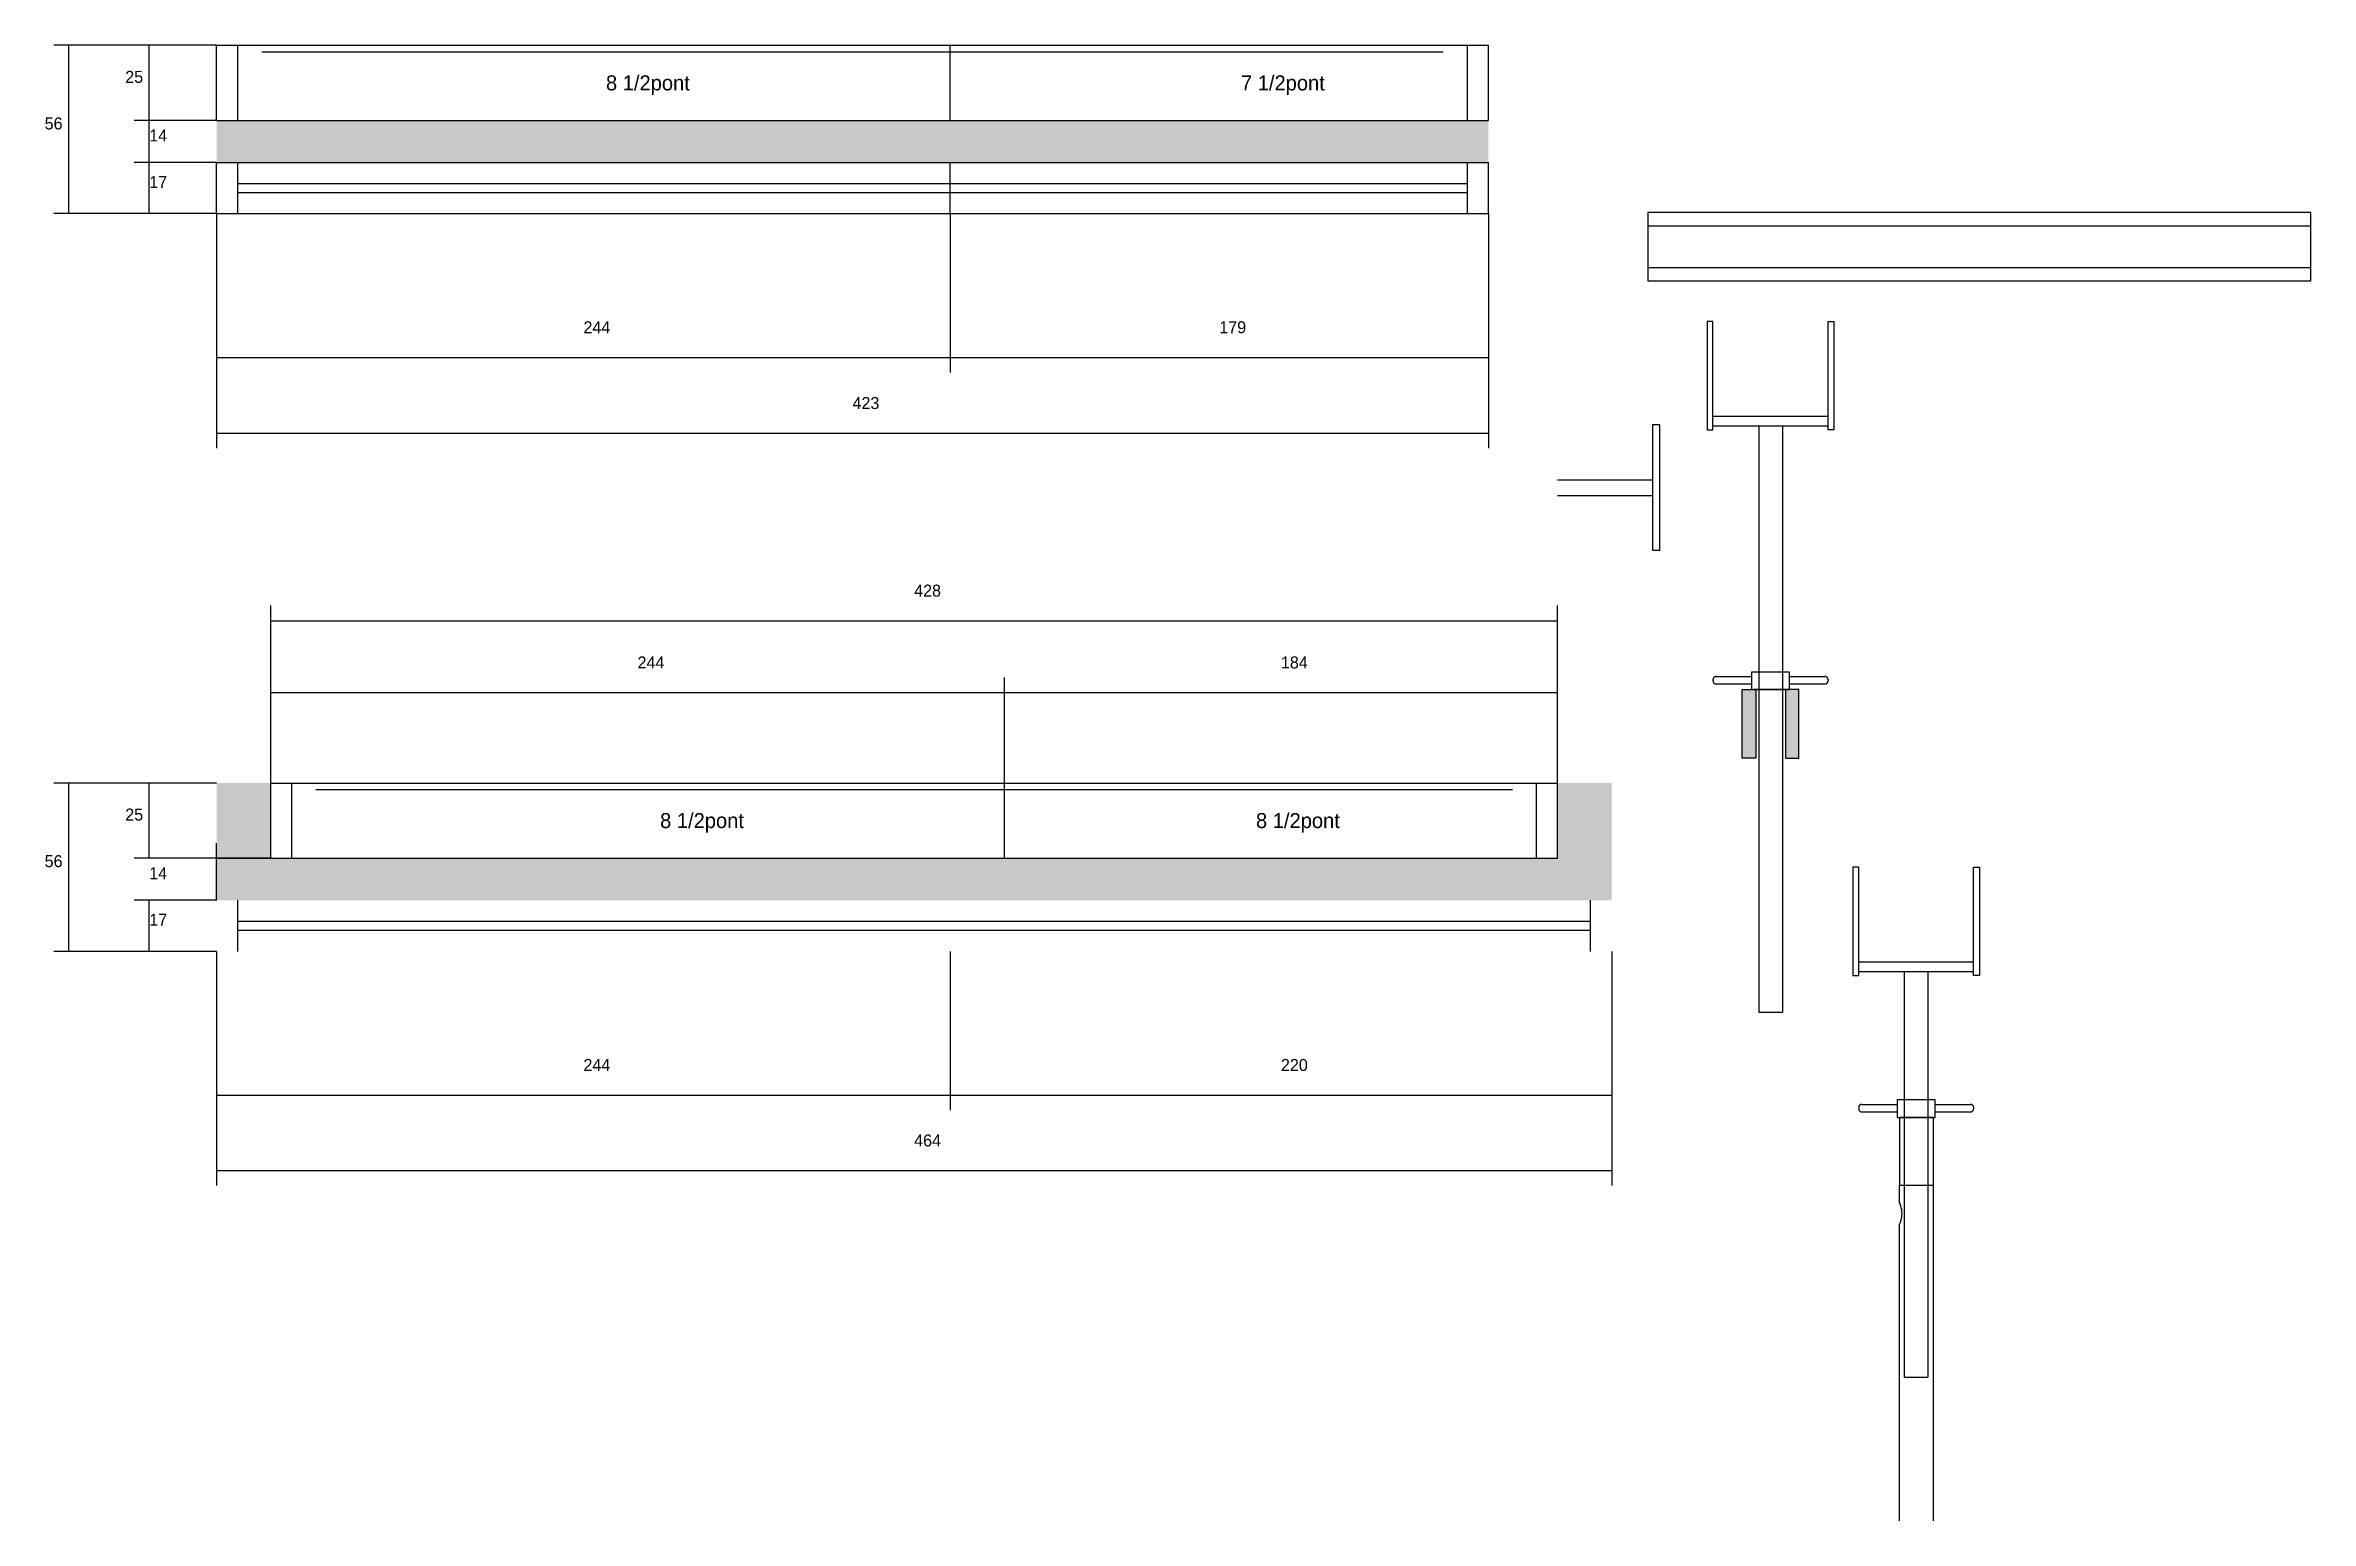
# Model space of a CAD drawing. Header units: metres. Extents: x -2848 to 22762, y -45195 to 1016.
# Drawn here: x 14661 to 15415, y -40090 to -39599 of the extents above; entities that cross this region are included whole.
import ezdxf

# ---------------------------------------------------------------- set-up
doc = ezdxf.new("R2010")
doc.units = ezdxf.units.M
for name, color, linetype in [('BARRA DE ANCORAGEM', 7, 'Continuous'), ('COTA', 4, 'Continuous'), ('Escoras', 2, 'Continuous'), ('Forcador', 251, 'Continuous'), ('NOMENCLATURA', 7, 'Continuous'), ('Painéis', 200, 'Continuous'), ('Perfil Metálico', 251, 'Continuous'), ('SARR_2.2x7', 40, 'Continuous')]:
    doc.layers.add(name, color=color, linetype=linetype)

msp = doc.modelspace()

# ---------------------------------------------------------------- texts
at = {"layer": 'COTA'}
for s, p in [('25', (14688, -39611.7)), ('56', (14661.2, -39627.2)), ('14', (14696, -39631.2)), ('17', (14696, -39646.7)), ('244', (14840.4, -39695)), ('179', (15051.9, -39695)), ('423', (14929.9, -39720.2)), ('428', (14950.4, -39782.6)), ('244', (14858.4, -39806.5)), ('184', (15072.4, -39806.5)), ('25', (14688, -39857.1)), ('56', (14661.2, -39872.6)), ('14', (14696, -39876.6)), ('17', (14696, -39892.1)), ('244', (14840.4, -39940.4)), ('220', (15072.4, -39940.4)), ('464', (14950.4, -39965.5))]:
    msp.add_text(s, height=4, dxfattribs=at).set_placement(p)
at = {"layer": 'NOMENCLATURA'}
for s, p in [('8 1/2pont', (14847.9, -39614.2)), ('7 1/2pont', (15059.1, -39614.2)), ('8 1/2pont', (14865.9, -39859.6)), ('8 1/2pont', (15064.1, -39859.6))]:
    msp.add_text(s, height=5, dxfattribs=at).set_placement(p)

# ---------------------------------------------------------------- hatches: boundary and pattern name
at = {"layer": 'COTA'}
h = msp.add_hatch(dxfattribs=at)
h.set_pattern_fill('AR-CONC', scale=0.03)
h.paths.add_polyline_path([(14718.4, -39624.2), (14718.4, -39638.2), (15141.4, -39638.2), (15141.4, -39624.2)])
h = msp.add_hatch(dxfattribs=at)
h.set_pattern_fill('AR-CONC', scale=0.03)
h.paths.add_polyline_path([(15164.4, -39869.6), (14736.4, -39869.6), (14736.4, -39844.6), (14718.4, -39844.6), (14718.4, -39883.6), (15182.4, -39883.6), (15182.4, -39844.6), (15164.4, -39844.6)])
at = {"layer": 'Perfil Metálico'}
h = msp.add_hatch(color=8, dxfattribs=at)
h.dxf.hatch_style = 1
h.paths.add_polyline_path([(15225.8, -39836.3), (15230.3, -39836.3), (15230.3, -39813.5), (15225.8, -39813.5)])
h = msp.add_hatch(color=8, dxfattribs=at)
h.dxf.hatch_style = 1
h.paths.add_polyline_path([(15240.2, -39836.3), (15244.7, -39836.3), (15244.7, -39813.5), (15240.2, -39813.5)])

# ---------------------------------------------------------------- linework, layer by layer
at = {"layer": 'BARRA DE ANCORAGEM'}
for p, q in [((15164.4, -39743.7), (15196, -39743.7)), ((15164.4, -39749), (15196, -39749))]:
    msp.add_line(p, q, dxfattribs=at)
msp.add_lwpolyline([(15198.4, -39767.2), (15198.4, -39725.5), (15196, -39725.5), (15196, -39767.2)], close=True, dxfattribs=at)
at = {"layer": 'COTA'}
for p, q in [((14718.4, -39599.2), (14664.2, -39599.2)), ((14669.2, -39655.2), (14669.2, -39599.2)), ((14718.4, -39599.2), (14691, -39599.2)), ((14696, -39624.2), (14696, -39599.2)), ((14718.4, -39624.2), (14691, -39624.2)), ((14718.4, -39624.2), (14691, -39624.2)), ((14696, -39638.2), (14696, -39624.2)), ((14718.4, -39638.2), (14691, -39638.2)), ((14718.4, -39638.2), (14691, -39638.2)), ((14696, -39655.2), (14696, -39638.2)), ((14718.4, -39655.2), (14664.2, -39655.2)), ((14718.4, -39655.2), (14691, -39655.2)), ((14718.4, -39655.2), (14718.4, -39708)), ((14718.4, -39655.2), (14718.4, -39733.2)), ((14962.4, -39655.2), (14962.4, -39708)), ((14962.4, -39655.2), (14962.4, -39708)), ((15141.4, -39655.2), (15141.4, -39708)), ((15141.4, -39655.2), (15141.4, -39733.2)), ((14718.4, -39703), (14962.4, -39703)), ((14962.4, -39703), (15141.4, -39703)), ((14718.4, -39728.2), (15141.4, -39728.2)), ((14736.4, -39844.6), (14736.4, -39785.6)), ((14736.4, -39790.6), (15164.4, -39790.6)), ((15164.4, -39844.6), (15164.4, -39785.6)), ((14736.4, -39844.6), (14736.4, -39809.5)), ((14980.4, -39844.6), (14980.4, -39809.5)), ((14980.4, -39844.6), (14980.4, -39809.5)), ((15164.4, -39844.6), (15164.4, -39809.5)), ((14736.4, -39814.5), (14980.4, -39814.5)), ((14980.4, -39814.5), (15164.4, -39814.5)), ((14718.4, -39844.6), (14664.2, -39844.6)), ((14669.2, -39900.6), (14669.2, -39844.6)), ((14718.4, -39844.6), (14691, -39844.6)), ((14696, -39869.6), (14696, -39844.6)), ((14718.4, -39883.6), (14718.4, -39864.6)), ((14736.4, -39869.6), (14736.4, -39864.6)), ((14736.4, -39869.6), (14691, -39869.6)), ((14718.4, -39869.6), (14736.4, -39869.6)), ((14718.4, -39883.6), (14691, -39883.6)), ((14696, -39900.6), (14696, -39883.6)), ((14718.4, -39900.6), (14664.2, -39900.6)), ((14718.4, -39900.6), (14691, -39900.6)), ((14718.4, -39900.6), (14718.4, -39953.4)), ((14718.4, -39900.6), (14718.4, -39978.5)), ((14962.4, -39900.6), (14962.4, -39953.4)), ((14962.4, -39900.6), (14962.4, -39953.4)), ((15182.4, -39900.6), (15182.4, -39953.4)), ((15182.4, -39900.6), (15182.4, -39978.5)), ((14718.4, -39948.4), (14962.4, -39948.4)), ((14962.4, -39948.4), (15182.4, -39948.4)), ((14718.4, -39973.5), (15182.4, -39973.5))]:
    msp.add_line(p, q, dxfattribs=at)
at = {"layer": 'Escoras'}
for p, q in [((15240.9, -39813.5), (15229.6, -39813.5)), ((15289.3, -39955.9), (15278.1, -39955.9)), ((15278.1, -39955.9), (15278.1, -39978.4)), ((15289.3, -39955.9), (15289.3, -40090)), ((15278.1, -39978.4), (15289.3, -39978.4)), ((15278.1, -39984), (15278.1, -39978.4)), ((15278.34, -39984.62), (15278.06, -39984.02)), ((15278.56, -39985.25), (15278.34, -39984.62)), ((15278.74, -39985.88), (15278.56, -39985.25)), ((15278.87, -39986.53), (15278.74, -39985.88)), ((15278.95, -39987.19), (15278.87, -39986.53)), ((15278.97, -39987.85), (15278.95, -39987.19)), ((15278.06, -39991.67), (15278.34, -39991.07)), ((15278.1, -40090), (15278.1, -39991.7)), ((15278.34, -39991.07), (15278.56, -39990.45)), ((15278.56, -39990.45), (15278.74, -39989.81)), ((15278.74, -39989.81), (15278.87, -39989.17)), ((15278.87, -39989.17), (15278.95, -39988.51)), ((15278.95, -39988.51), (15278.97, -39987.85))]:
    msp.add_line(p, q, dxfattribs=at)
at = {"layer": 'Forcador'}
for p, q in [((15216.1, -39722.6), (15254.4, -39722.6)), ((15216.1, -39725.8), (15254.4, -39725.8)), ((15231.3, -39725.8), (15231.3, -39836.3)), ((15239.2, -39725.8), (15239.2, -39836.3)), ((15216.1, -39810.2), (15216.1, -39810.6)), ((15216.12, -39810.04), (15216.11, -39810.17)), ((15216.11, -39810.62), (15216.12, -39810.76)), ((15216.14, -39809.91), (15216.12, -39810.04)), ((15216.12, -39810.76), (15216.14, -39810.89)), ((15216.19, -39809.79), (15216.14, -39809.91)), ((15216.14, -39810.89), (15216.19, -39811.01)), ((15216.25, -39809.67), (15216.19, -39809.79)), ((15216.19, -39811.01), (15216.25, -39811.13)), ((15216.32, -39809.56), (15216.25, -39809.67)), ((15216.25, -39811.13), (15216.32, -39811.24)), ((15216.41, -39809.46), (15216.32, -39809.56)), ((15216.32, -39811.24), (15216.41, -39811.34)), ((15216.51, -39809.37), (15216.41, -39809.46)), ((15216.41, -39811.34), (15216.51, -39811.43)), ((15216.62, -39809.3), (15216.51, -39809.37)), ((15216.51, -39811.43), (15216.62, -39811.5)), ((15216.74, -39809.24), (15216.62, -39809.3)), ((15216.62, -39811.5), (15216.74, -39811.56)), ((15216.86, -39809.2), (15216.74, -39809.24)), ((15216.74, -39811.56), (15216.86, -39811.6)), ((15216.99, -39809.17), (15216.86, -39809.2)), ((15216.86, -39811.6), (15216.99, -39811.63)), ((15217.12, -39809.16), (15216.99, -39809.17)), ((15216.99, -39811.63), (15217.12, -39811.64)), ((15217.1, -39809.2), (15228.9, -39809.2)), ((15217.1, -39811.6), (15228.9, -39811.6)), ((15241.5, -39809.2), (15253.3, -39809.2)), ((15241.5, -39811.6), (15253.3, -39811.6)), ((15253.48, -39809.17), (15253.35, -39809.16)), ((15253.35, -39811.64), (15253.48, -39811.63)), ((15253.61, -39809.2), (15253.48, -39809.17)), ((15253.48, -39811.63), (15253.61, -39811.6)), ((15253.73, -39809.24), (15253.61, -39809.2)), ((15253.61, -39811.6), (15253.73, -39811.56)), ((15253.85, -39809.3), (15253.73, -39809.24)), ((15253.73, -39811.56), (15253.85, -39811.5)), ((15253.96, -39809.37), (15253.85, -39809.3)), ((15253.85, -39811.5), (15253.96, -39811.43)), ((15254.06, -39809.46), (15253.96, -39809.37)), ((15253.96, -39811.43), (15254.06, -39811.34)), ((15254.15, -39809.56), (15254.06, -39809.46)), ((15254.06, -39811.34), (15254.15, -39811.24)), ((15254.22, -39809.67), (15254.15, -39809.56)), ((15254.15, -39811.24), (15254.22, -39811.13)), ((15254.28, -39809.79), (15254.22, -39809.67)), ((15254.22, -39811.13), (15254.28, -39811.01)), ((15254.33, -39809.91), (15254.28, -39809.79)), ((15254.28, -39811.01), (15254.33, -39810.89)), ((15254.35, -39810.04), (15254.33, -39809.91)), ((15254.33, -39810.89), (15254.35, -39810.76)), ((15254.36, -39810.17), (15254.35, -39810.04)), ((15254.35, -39810.76), (15254.36, -39810.62)), ((15254.4, -39810.2), (15254.4, -39810.6)), ((15231.3, -39836.3), (15231.3, -39859.1)), ((15239.2, -39836.3), (15239.2, -39859.1)), ((15231.3, -39859.1), (15231.3, -39920.8)), ((15239.2, -39859.1), (15239.2, -39920.8)), ((15264.6, -39904.1), (15302.8, -39904.1)), ((15264.6, -39907.3), (15302.8, -39907.3)), ((15279.7, -39907.3), (15279.7, -40042.3)), ((15287.6, -39907.3), (15287.6, -40042.3)), ((15231.3, -39920.8), (15239.2, -39920.8)), ((15264.57, -39952.39), (15264.56, -39952.52)), ((15264.56, -39952.97), (15264.57, -39953.11)), ((15264.6, -39952.26), (15264.57, -39952.39)), ((15264.57, -39953.11), (15264.6, -39953.24)), ((15264.64, -39952.14), (15264.6, -39952.26)), ((15264.6, -39952.5), (15264.6, -39953)), ((15264.6, -39953.24), (15264.64, -39953.36)), ((15264.7, -39952.02), (15264.64, -39952.14)), ((15264.64, -39953.36), (15264.7, -39953.48)), ((15264.77, -39951.91), (15264.7, -39952.02)), ((15264.7, -39953.48), (15264.77, -39953.59)), ((15264.86, -39951.81), (15264.77, -39951.91)), ((15264.77, -39953.59), (15264.86, -39953.69)), ((15264.96, -39951.72), (15264.86, -39951.81)), ((15264.86, -39953.69), (15264.96, -39953.78)), ((15265.07, -39951.65), (15264.96, -39951.72)), ((15264.96, -39953.78), (15265.07, -39953.85)), ((15265.19, -39951.59), (15265.07, -39951.65)), ((15265.07, -39953.85), (15265.19, -39953.91)), ((15265.31, -39951.55), (15265.19, -39951.59)), ((15265.19, -39953.91), (15265.31, -39953.95)), ((15265.44, -39951.52), (15265.31, -39951.55)), ((15265.31, -39953.95), (15265.44, -39953.98)), ((15265.57, -39951.51), (15265.44, -39951.52)), ((15265.44, -39953.98), (15265.57, -39953.99)), ((15265.6, -39951.5), (15277.4, -39951.5)), ((15265.6, -39954), (15277.4, -39954)), ((15290, -39951.5), (15301.8, -39951.5)), ((15290, -39954), (15301.8, -39954)), ((15301.93, -39951.52), (15301.8, -39951.51)), ((15301.8, -39953.99), (15301.93, -39953.98)), ((15302.06, -39951.55), (15301.93, -39951.52)), ((15301.93, -39953.98), (15302.06, -39953.95)), ((15302.19, -39951.59), (15302.06, -39951.55)), ((15302.06, -39953.95), (15302.19, -39953.91)), ((15302.31, -39951.65), (15302.19, -39951.59)), ((15302.19, -39953.91), (15302.31, -39953.85)), ((15302.42, -39951.72), (15302.31, -39951.65)), ((15302.31, -39953.85), (15302.42, -39953.78)), ((15302.52, -39951.81), (15302.42, -39951.72)), ((15302.42, -39953.78), (15302.52, -39953.69)), ((15302.6, -39951.91), (15302.52, -39951.81)), ((15302.52, -39953.69), (15302.6, -39953.59)), ((15302.68, -39952.02), (15302.6, -39951.91)), ((15302.6, -39953.59), (15302.68, -39953.48)), ((15302.73, -39952.14), (15302.68, -39952.02)), ((15302.68, -39953.48), (15302.73, -39953.36)), ((15302.78, -39952.26), (15302.73, -39952.14)), ((15302.73, -39953.36), (15302.78, -39953.24)), ((15302.8, -39952.39), (15302.78, -39952.26)), ((15302.78, -39953.24), (15302.8, -39953.11)), ((15302.81, -39952.52), (15302.8, -39952.39)), ((15302.8, -39952.5), (15302.8, -39953)), ((15302.8, -39953.11), (15302.81, -39952.97)), ((15279.7, -40042.3), (15287.6, -40042.3))]:
    msp.add_line(p, q, dxfattribs=at)
for points in [[(15214.2, -39691.1), (15214.2, -39727.1), (15216.1, -39727.1), (15216.1, -39691.1)], [(15256.3, -39691.1), (15256.3, -39727.1), (15254.4, -39727.1), (15254.4, -39691.1)], [(15228.9, -39807.7), (15228.9, -39813.5), (15241.5, -39813.5), (15241.5, -39807.7)], [(15262.6, -39872.6), (15262.6, -39908.6), (15264.6, -39908.6), (15264.6, -39872.6)], [(15304.7, -39872.6), (15304.7, -39908.6), (15302.8, -39908.6), (15302.8, -39872.6)], [(15277.4, -39950), (15277.4, -39955.9), (15290, -39955.9), (15290, -39950)]]:
    msp.add_lwpolyline(points, close=True, dxfattribs=at)
at = {"layer": 'Painéis'}
for p, q in [((14718.4, -39599.2), (15141.4, -39599.2)), ((14718.4, -39624.2), (14718.4, -39599.2)), ((14962.4, -39624.2), (14962.4, -39599.2)), ((15141.4, -39624.2), (15141.4, -39599.2)), ((14718.4, -39624.2), (15141.4, -39624.2)), ((14718.4, -39638.2), (15141.4, -39638.2)), ((14718.4, -39655.2), (14718.4, -39638.2)), ((14962.4, -39655.2), (14962.4, -39638.2)), ((15141.4, -39655.2), (15141.4, -39638.2)), ((14718.4, -39655.2), (15141.4, -39655.2)), ((14736.4, -39844.6), (15164.4, -39844.6)), ((14736.4, -39869.6), (14736.4, -39844.6)), ((14980.4, -39869.6), (14980.4, -39844.6)), ((15164.4, -39869.6), (15164.4, -39844.6)), ((14736.4, -39869.6), (15164.4, -39869.6))]:
    msp.add_line(p, q, dxfattribs=at)
at = {"layer": 'Perfil Metálico'}
for p, q in [((15194.4, -39659.3), (15414.9, -39659.3)), ((15194.4, -39673.1), (15414.9, -39673.1))]:
    msp.add_line(p, q, dxfattribs=at)
for points in [[(15194.4, -39677.6), (15414.9, -39677.6), (15414.9, -39654.8), (15194.4, -39654.8)], [(15230.3, -39836.3), (15225.8, -39836.3), (15225.8, -39813.5), (15230.3, -39813.5)], [(15240.2, -39836.3), (15244.7, -39836.3), (15244.7, -39813.5), (15240.2, -39813.5)]]:
    msp.add_lwpolyline(points, close=True, dxfattribs=at)
at = {"layer": 'SARR_2.2x7'}
for p, q in [((14725.4, -39624.2), (14725.4, -39599.2)), ((14733.4, -39601.4), (14962.4, -39601.4)), ((14962.4, -39601.4), (15126.4, -39601.4)), ((15134.4, -39624.2), (15134.4, -39599.2)), ((14725.4, -39655.2), (14725.4, -39638.2)), ((15134.4, -39655.2), (15134.4, -39638.2)), ((14725.4, -39645.2), (14962.4, -39645.2)), ((14725.4, -39648.2), (14962.4, -39648.2)), ((14962.4, -39645.2), (15134.4, -39645.2)), ((14962.4, -39648.2), (15134.4, -39648.2)), ((14743.4, -39869.6), (14743.4, -39844.6)), ((14751.4, -39846.8), (14980.4, -39846.8)), ((14980.4, -39846.8), (15149.4, -39846.8)), ((15157.4, -39869.6), (15157.4, -39844.6)), ((14725.4, -39900.6), (14725.4, -39883.6)), ((15175.4, -39900.6), (15175.4, -39883.6)), ((14725.4, -39890.6), (14962.4, -39890.6)), ((14725.4, -39893.6), (14962.4, -39893.6)), ((14962.4, -39890.6), (15175.4, -39890.6)), ((14962.4, -39893.6), (15175.4, -39893.6))]:
    msp.add_line(p, q, dxfattribs=at)

msp.set_redraw_order([(e.dxf.handle, doc.entitydb.next_handle()) for e in msp.query("TEXT MTEXT ATTDEF DIMENSION ARC_DIMENSION")])  # texts and dimensions are drawn at this point

doc.saveas('drawing.dxf')
